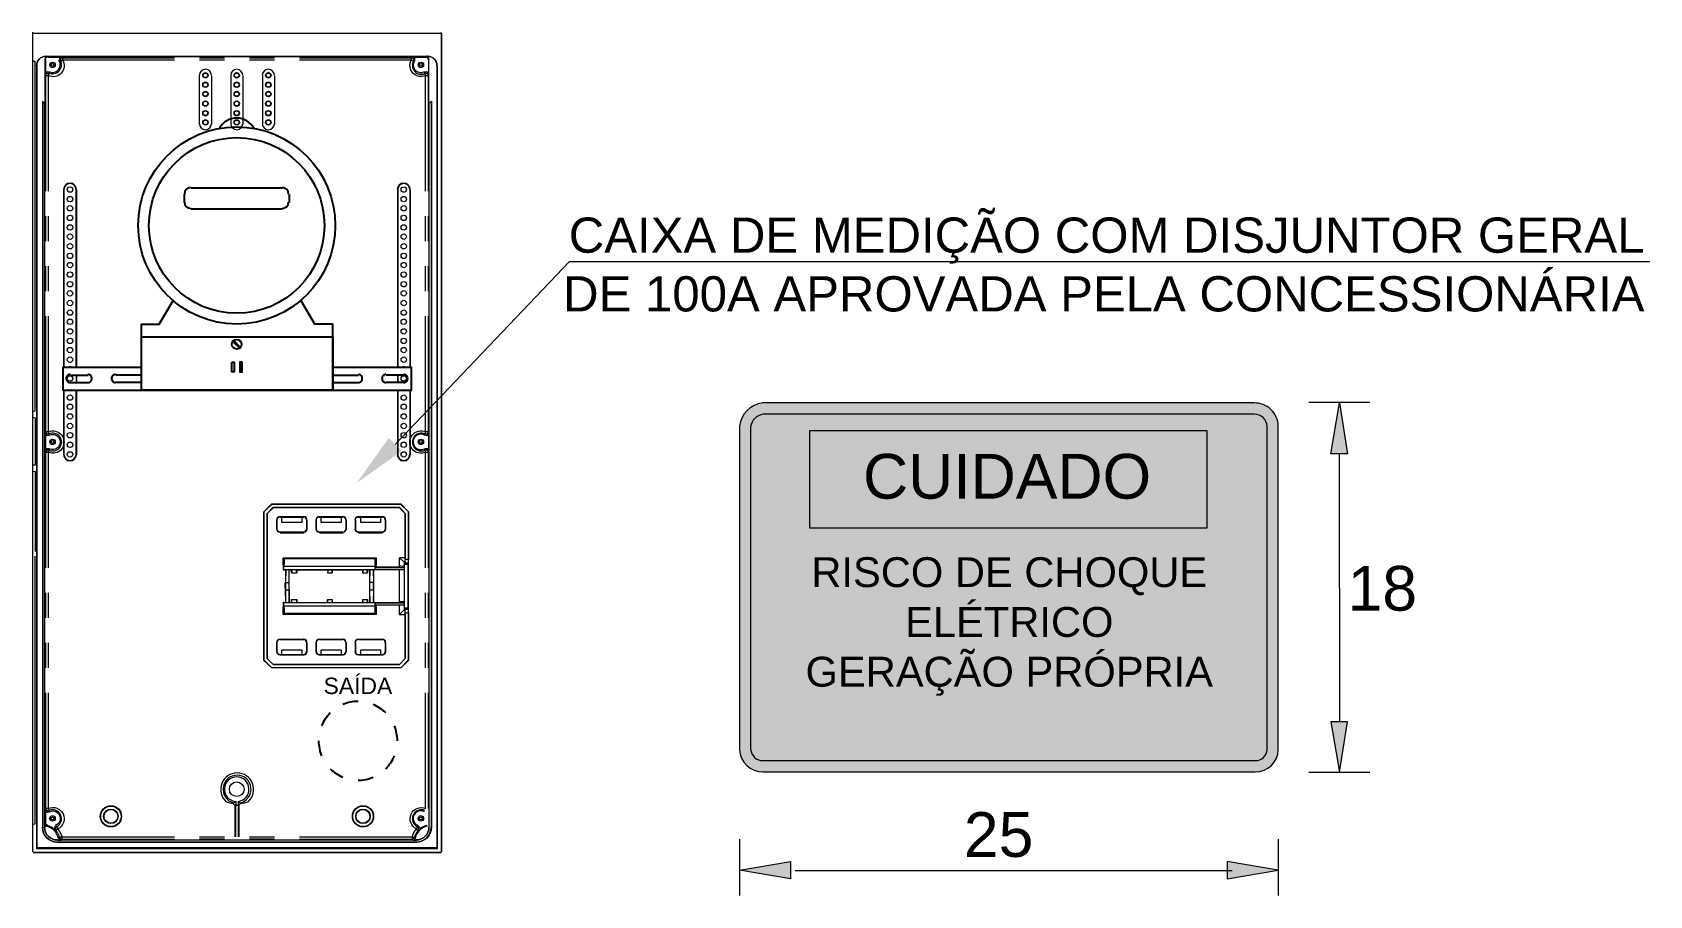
# Model space of a CAD drawing. Header units: millimetres. Extents: x 3949 to 5857, y -2081 to -943.
# Drawn here: x 5027.8 to 5177.7, y -2081.1 to -2001.2 of the extents above; entities that cross this region are included whole.
import ezdxf

# ---------------------------------------------------------------- set-up
doc = ezdxf.new("R2010")
doc.units = ezdxf.units.MM
doc.layers.add('PADRÃO DE ENTRADA', color=7, linetype='Continuous', lineweight=0)
doc.styles.add('ARIAL', font='arial.ttf')
doc.styles.add('PDF Arial', font='arial.ttf')
doc.styles.add('PDF TimesNewRomanPSMT', font='arial.ttf')

msp = doc.modelspace()

# ---------------------------------------------------------------- texts
at = {"layer": 'PADRÃO DE ENTRADA', "color": 7, "lineweight": 0, "insert": (5177.26, -2027.07), "char_height": 3.2603, "attachment_point": 9, "style": 'PDF Arial'}
msp.add_mtext('CAIXA DE MEDIÇÃO COM DISJUNTOR GERAL\\P DE 100A APROVADA PELA CONCESSIONÁRIA', dxfattribs=at)
at = {"layer": 'PADRÃO DE ENTRADA', "lineweight": 0, "attachment_point": 1}
for s, width, heights, insert, char_height, style in [('\\pxqc;{\\C2;\\c2092017;CUIDADO}', 36.6536, [1.57], (5099.86, -2040.21), 4.1466, 'PDF Arial'), ('\\pxqc;{\\H0.66667x;\\C256;\\c0;RISCO DE CHOQUE\\PELÉTRICO\\PGERAÇÃO PRÓPRIA\\H1.5x; }', 47.4759, [18.6], (5094.65, -2049.78), 4.1466, 'PDF Arial'), ('\\pxql;18', 67.37, [0], (5149.74, -2050.58), 4.147, 'ARIAL'), ('\\pxql;25', 67.37, [0], (5114.18, -2073.38), 4.147, 'ARIAL')]:
    msp.add_mtext_dynamic_manual_height_columns(s, width=width, gutter_width=198.67, heights=heights, dxfattribs=dict(at, insert=insert, char_height=char_height, style=style))
at = {"layer": 'PADRÃO DE ENTRADA', "insert": (5054.84, -2061.7), "char_height": 1.519, "attachment_point": 4, "style": 'PDF TimesNewRomanPSMT'}
msp.add_mtext('SAÍDA', dxfattribs=at)

# ---------------------------------------------------------------- hatches: boundary and pattern name
at = {"layer": 'PADRÃO DE ENTRADA', "lineweight": 0}
h = msp.add_hatch(color=256, dxfattribs=at)
h.dxf.hatch_style = 1
edge = h.paths.add_edge_path()
edge.add_arc((5141.13, -2037.69), 2.19, 1.5279, 91.5282)
edge.add_line((5141.07, -2035.5), (5095.52, -2035.5))
edge.add_arc((5095.79, -2037.9), 2.42, 96.3973, 173.6024)
edge.add_line((5093.39, -2037.63), (5093.39, -2067.58))
edge.add_arc((5095.55, -2067.49), 2.16, 182.4237, 270.2616)
edge.add_line((5095.56, -2069.65), (5141.19, -2069.65))
edge.add_arc((5141.2, -2067.53), 2.12, 269.6245, 358.8061)
edge.add_line((5143.32, -2067.58), (5143.32, -2037.63))
at = {"layer": 'PADRÃO DE ENTRADA', "lineweight": 0, "true_color": 0xf1eb1f}
h = msp.add_hatch(color=2, dxfattribs=at)
h.dxf.hatch_style = 1
edge = h.paths.add_edge_path()
edge.add_arc((5141.13, -2037.69), 1.15, 2.1054, 92.1058)
edge.add_line((5141.09, -2036.54), (5095.58, -2036.54))
edge.add_arc((5095.79, -2037.9), 1.38, 98.4711, 171.5285)
edge.add_line((5094.42, -2037.7), (5094.42, -2067.55))
edge.add_arc((5095.55, -2067.49), 1.13, 183.3575, 270.3624)
edge.add_line((5095.56, -2068.61), (5141.19, -2068.61))
edge.add_arc((5141.2, -2067.53), 1.08, 269.4744, 358.3289)
edge.add_line((5142.28, -2067.57), (5142.28, -2037.65))
at = {"layer": 'PADRÃO DE ENTRADA', "lineweight": 0, "true_color": 0x000000}
h = msp.add_hatch(color=18, dxfattribs=at)
h.dxf.hatch_style = 1
h.paths.add_polyline_path([(5136.72, -2038.09), (5099.86, -2038.09), (5099.86, -2047.07), (5136.72, -2047.07)])

# ---------------------------------------------------------------- linework, layer by layer
at = {"layer": 'PADRÃO DE ENTRADA', "lineweight": 0}
for p, q in [((5061.48, -2039.34), (5077.63, -2022.4)), ((5077.63, -2022.4), (5177.74, -2022.4))]:
    msp.add_line(p, q, dxfattribs=at)
at = {"layer": 'PADRÃO DE ENTRADA', "lineweight": 15}
for p, q in [((5055.25, -2050.91), (5055.21, -2051.22)), ((5055.21, -2051.22), (5055.64, -2051.22)), ((5055.64, -2051.22), (5055.6, -2050.91)), ((5055.64, -2050.95), (5055.64, -2051.22)), ((5055.25, -2054), (5055.21, -2053.69)), ((5055.21, -2053.69), (5055.64, -2053.69)), ((5055.21, -2053.96), (5055.21, -2053.69)), ((5055.64, -2053.69), (5055.6, -2054)), ((5055.64, -2053.69), (5055.64, -2053.96))]:
    msp.add_line(p, q, dxfattribs=at)
for points in [[(5027.85, -2001.18, 0.414215), (5027.91, -2001.24, 0.414215), (5027.85, -2001.3)], [(5064.42, -2003.46), (5029.24, -2003.46, 0.414213), (5029.05, -2003.69)], [(5029.4, -2039.75), (5029.28, -2039.75), (5029.17, -2039.75), (5029.09, -2039.83), (5029.09, -2039.95), (5029.09, -2038.28), (5029.09, -2038.4), (5029.17, -2038.48), (5029.28, -2038.52), (5029.4, -2038.48, -1.671857), (5029.38, -2039.73)], [(5051.27, -2052.09, 0.011486), (5051.26, -2052.42, 0.011486), (5051.27, -2052.75)], [(5051.64, -2052.75, 0.011486), (5051.65, -2052.42, 0.011486), (5051.64, -2052.09)], [(5059.1, -2052.09, 0.011486), (5059.09, -2052.42, 0.011486), (5059.1, -2052.75)], [(5059.47, -2052.75, 0.011486), (5059.47, -2052.42, 0.011486), (5059.47, -2052.09)], [(5029.24, -2074.62), (5029.13, -2074.54), (5029.09, -2074.43), (5029.09, -2073.15), (5029.09, -2073.27), (5029.17, -2073.35), (5029.28, -2073.38), (5029.4, -2073.35, -1.055241), (5029.99, -2074.63)], [(5064.84, -2074.78, -0.414101), (5063.45, -2076.16), (5030.17, -2076.16)]]:
    msp.add_lwpolyline(points, format="xyb", dxfattribs=at)
for points in [[(5027.85, -2001.33), (5027.85, -2077.05)], [(5027.93, -2001.25), (5065.73, -2001.25)], [(5065.77, -2077.05), (5065.77, -2001.33), (5065.77, -2077.05)], [(5065.77, -2001.33), (5065.77, -2077.05)], [(5027.85, -2036.28), (5028.12, -2036.24), (5028.12, -2003.88), (5027.85, -2003.88)], [(5029.01, -2003.65), (5029.01, -2007.78)], [(5029.4, -2004.88), (5029.28, -2004.85), (5029.17, -2004.88), (5029.09, -2004.96), (5029.09, -2005.08), (5029.09, -2003.73)], [(5064.54, -2003.42), (5029.13, -2003.42)], [(5029.28, -2003.49), (5030.56, -2003.49), (5030.44, -2003.53), (5030.36, -2003.61), (5030.32, -2003.73), (5030.36, -2003.84)], [(5063.3, -2003.84), (5063.3, -2003.73), (5063.3, -2003.61), (5063.22, -2003.53), (5063.11, -2003.49), (5064.34, -2003.49)], [(5064.57, -2003.73), (5064.57, -2005.08), (5064.54, -2004.96), (5064.46, -2004.88), (5064.34, -2004.85), (5064.23, -2004.88)], [(5064.61, -2007.78), (5064.61, -2003.65)], [(5028.24, -2004.31), (5028.24, -2076.74)], [(5028.24, -2004.31), (5028.24, -2004.31)], [(5028.28, -2004.03), (5028.28, -2076.7)], [(5043.34, -2009.67), (5043.34, -2005.19)], [(5044.46, -2005.19), (5044.46, -2009.67)], [(5046.27, -2009.67), (5046.27, -2005.19)], [(5047.35, -2005.19), (5047.35, -2009.67)], [(5049.21, -2009.67), (5049.21, -2005.19)], [(5050.29, -2005.19), (5050.29, -2009.67)], [(5065.35, -2004.03), (5065.35, -2076.7), (5065.39, -2076.74), (5065.39, -2004.31)], [(5028.82, -2007.59), (5028.78, -2007.55), (5028.78, -2074.81)], [(5029.17, -2074.7), (5029.05, -2074.62), (5029.01, -2074.47), (5029.01, -2074.81), (5029.01, -2007.78), (5028.82, -2007.59), (5028.82, -2074.81)], [(5029.01, -2007.78), (5029.01, -2007.78)], [(5064.84, -2007.59), (5064.84, -2007.55), (5064.84, -2074.81), (5064.84, -2007.59), (5064.61, -2007.78), (5064.61, -2074.81)], [(5030.79, -2032.22), (5030.79, -2015.77), (5030.75, -2015.77), (5030.75, -2032.22)], [(5031.91, -2032.22), (5031.91, -2015.77), (5031.95, -2015.77), (5031.95, -2032.22)], [(5061.72, -2015.77), (5061.72, -2015.77)], [(5062.88, -2015.77), (5062.88, -2015.77)], [(5031.91, -2032.92), (5031.91, -2033.61)], [(5031.95, -2032.92), (5031.95, -2033.61)], [(5030.75, -2034.31), (5030.75, -2040.29), (5030.79, -2040.29), (5030.79, -2034.31)], [(5031.95, -2034.31), (5031.95, -2040.29), (5031.91, -2040.29), (5031.91, -2034.31)], [(5027.85, -2036.82), (5028.12, -2036.86), (5028.12, -2041.26), (5027.85, -2041.26)], [(5064.23, -2038.48), (5064.34, -2038.52), (5064.46, -2038.48), (5064.54, -2038.4), (5064.57, -2038.28), (5064.57, -2039.95), (5064.54, -2039.83), (5064.46, -2039.75), (5064.34, -2039.75), (5064.23, -2039.75)], [(5027.85, -2041.8), (5028.12, -2041.84), (5028.12, -2049.25)], [(5050.16, -2045.2), (5049.62, -2045.74), (5050.16, -2045.16)], [(5049.62, -2059.17), (5049.62, -2045.74), (5049.62, -2059.17)], [(5050.04, -2044.85), (5061.99, -2044.85), (5061.99, -2044.89), (5050.04, -2044.89)], [(5061.87, -2045.2), (5050.16, -2045.2), (5050.16, -2045.16), (5061.87, -2045.16)], [(5062.68, -2054.62), (5062.72, -2054.62), (5062.41, -2054.62), (5062.41, -2054.66), (5062.3, -2054.66), (5061.87, -2055.08), (5062.41, -2055.08), (5062.41, -2059.17), (5062.41, -2054.93), (5062.72, -2054.93), (5062.72, -2059.29), (5062.72, -2059.33), (5062.72, -2045.58), (5062.72, -2049.98), (5062.41, -2049.98), (5062.41, -2045.74), (5062.41, -2049.83), (5061.87, -2049.83)], [(5061.99, -2044.89), (5062.72, -2045.58), (5061.99, -2044.85)], [(5050.52, -2047.2), (5050.52, -2046.35), (5050.52, -2047.2)], [(5052.84, -2046.08), (5052.84, -2046.55), (5050.98, -2046.55), (5050.98, -2046.08)], [(5053.3, -2047.2), (5053.3, -2046.35), (5053.3, -2047.2)], [(5054.15, -2047.2), (5054.15, -2046.35), (5054.15, -2047.2)], [(5056.47, -2046.08), (5056.47, -2046.55), (5054.61, -2046.55), (5054.61, -2046.08)], [(5056.93, -2047.2), (5056.93, -2046.35), (5056.93, -2047.2)], [(5060.13, -2046.08), (5060.13, -2046.55), (5058.28, -2046.55), (5058.28, -2046.08)], [(5027.85, -2074.5), (5028.12, -2074.47), (5028.12, -2049.68)], [(5051.11, -2050.53), (5051.11, -2049.83), (5059.71, -2049.83), (5059.71, -2050.53)], [(5059.63, -2050.41), (5059.63, -2049.91), (5051.19, -2049.91), (5051.19, -2050.41)], [(5059.71, -2050.68), (5061.87, -2050.68), (5061.87, -2049.83), (5062.3, -2050.25), (5062.41, -2050.25), (5062.41, -2050.29), (5062.72, -2050.29), (5062.68, -2050.29)], [(5062.33, -2050.29), (5062.68, -2050.29), (5062.68, -2050.45), (5062.33, -2050.45), (5062.33, -2050.29), (5062.3, -2050.25), (5062.3, -2050.68), (5062.3, -2050.72), (5062.3, -2050.91), (5062.3, -2050.95), (5062.3, -2053.96), (5062.3, -2054), (5062.3, -2054.23), (5062.3, -2054.66), (5062.33, -2054.62), (5062.33, -2054.46), (5062.33, -2050.45)], [(5062.33, -2054.46), (5062.68, -2054.46), (5062.68, -2050.45)], [(5051.15, -2050.49), (5051.11, -2050.53), (5051.11, -2050.95), (5051.15, -2050.91), (5051.34, -2050.91), (5051.65, -2050.91), (5051.92, -2050.91), (5052.31, -2050.91), (5058.51, -2050.91), (5058.86, -2050.91), (5059.17, -2050.91), (5059.44, -2050.91), (5059.63, -2050.91), (5059.63, -2050.72), (5059.71, -2050.68), (5059.71, -2050.53), (5059.63, -2050.49)], [(5051.11, -2050.95), (5051.3, -2050.95), (5051.34, -2050.91), (5051.3, -2052.11), (5051.65, -2052.11), (5051.65, -2050.91), (5051.65, -2050.95), (5051.88, -2050.95), (5051.92, -2050.91), (5051.88, -2051.22), (5052.35, -2051.22), (5052.31, -2050.91), (5052.35, -2050.95), (5058.47, -2050.95), (5058.51, -2050.91), (5058.47, -2051.22), (5058.9, -2051.22)], [(5051.3, -2050.95), (5051.3, -2053.96), (5051.34, -2054), (5051.3, -2052.8), (5051.65, -2052.8), (5051.65, -2054), (5051.65, -2053.96), (5051.88, -2053.96), (5051.92, -2054), (5051.88, -2053.69), (5052.35, -2053.69), (5052.31, -2054), (5052.35, -2053.96), (5058.47, -2053.96), (5058.51, -2054), (5058.47, -2053.69), (5058.9, -2053.69), (5058.86, -2054), (5058.9, -2053.96), (5059.13, -2053.96), (5059.17, -2054), (5059.13, -2052.8), (5059.48, -2052.8), (5059.44, -2054), (5059.48, -2053.96), (5061.87, -2053.96), (5061.87, -2050.95), (5059.48, -2050.95), (5059.44, -2050.91), (5059.48, -2052.11), (5059.13, -2052.11), (5059.17, -2050.91), (5059.13, -2050.95), (5058.9, -2050.95)], [(5051.65, -2053.96), (5051.65, -2050.95)], [(5051.88, -2051.22), (5051.88, -2050.95)], [(5052.35, -2050.95), (5052.35, -2051.22)], [(5058.47, -2051.22), (5058.47, -2050.95)], [(5059.13, -2053.96), (5059.13, -2050.95)], [(5059.48, -2050.95), (5059.48, -2053.96)], [(5059.63, -2050.72), (5062.3, -2050.72)], [(5059.63, -2050.91), (5062.3, -2050.91)], [(5062.3, -2054.23), (5059.63, -2054.23), (5059.63, -2054), (5059.44, -2054), (5059.17, -2054), (5058.86, -2054), (5058.51, -2054), (5052.31, -2054), (5051.92, -2054), (5051.65, -2054), (5051.34, -2054), (5051.15, -2054), (5051.11, -2053.96), (5051.11, -2054.39), (5051.15, -2054.42)], [(5051.11, -2053.96), (5051.3, -2053.96)], [(5059.71, -2054.39), (5059.71, -2055.08), (5051.11, -2055.08), (5051.11, -2054.39)], [(5051.19, -2054.5), (5051.19, -2055), (5051.19, -2054.27), (5059.63, -2054.27), (5059.63, -2055), (5059.63, -2054.5)], [(5051.88, -2053.96), (5051.88, -2053.69)], [(5052.35, -2053.69), (5052.35, -2053.96)], [(5058.47, -2053.96), (5058.47, -2053.69)], [(5058.9, -2053.69), (5058.9, -2053.96)], [(5059.63, -2054), (5062.3, -2054)], [(5059.63, -2054.42), (5059.71, -2054.39), (5059.71, -2054.23)], [(5061.87, -2055.08), (5061.87, -2054.23)], [(5062.68, -2054.46), (5062.68, -2054.62), (5062.33, -2054.62)], [(5059.63, -2055), (5051.19, -2055), (5059.63, -2055)], [(5050.52, -2057.71), (5050.52, -2057.71)], [(5050.52, -2058.56), (5050.52, -2057.71), (5050.52, -2058.56)], [(5050.83, -2057.4), (5050.83, -2057.4)], [(5053.3, -2057.71), (5053.3, -2057.71)], [(5054.15, -2057.71), (5054.15, -2057.71)], [(5054.15, -2058.56), (5054.15, -2057.71), (5054.15, -2058.56)], [(5054.46, -2057.4), (5054.46, -2057.4)], [(5056.93, -2057.71), (5056.93, -2057.71)], [(5060.29, -2057.4), (5058.09, -2057.4), (5060.29, -2057.4)], [(5049.31, -2059.29), (5050.04, -2060.02), (5049.31, -2059.33)], [(5050.16, -2059.71), (5049.62, -2059.17), (5050.16, -2059.71)], [(5062.72, -2059.33), (5061.99, -2060.02), (5050.04, -2060.02)], [(5050.98, -2058.83), (5050.98, -2058.36), (5052.84, -2058.36), (5052.84, -2058.83)], [(5053.3, -2058.56), (5053.3, -2058.56)], [(5054.61, -2058.83), (5054.61, -2058.36), (5056.47, -2058.36), (5056.47, -2058.83)], [(5056.93, -2058.56), (5056.93, -2058.56)], [(5058.09, -2058.83), (5058.09, -2058.83)], [(5058.28, -2058.83), (5058.28, -2058.36), (5060.13, -2058.36), (5060.13, -2058.83)], [(5060.29, -2058.83), (5060.29, -2058.83)], [(5062.41, -2059.17), (5061.87, -2059.71), (5062.41, -2059.17)], [(5061.99, -2060.02), (5062.72, -2059.29)], [(5050.16, -2059.71), (5061.87, -2059.71), (5050.16, -2059.71)], [(5045.81, -2072.42), (5046.16, -2072.53), (5046.5, -2072.57), (5046.5, -2072.53), (5046.7, -2072.38), (5046.7, -2072.73)], [(5046.5, -2072.61), (5046.66, -2072.73), (5046.97, -2072.73), (5047.12, -2072.61)], [(5046.66, -2072.73), (5046.7, -2072.73), (5046.97, -2072.73), (5046.97, -2072.38), (5047.12, -2072.53), (5047.12, -2072.57), (5047.51, -2072.53), (5047.86, -2072.42)], [(5030.02, -2074.66), (5029.94, -2074.74), (5029.9, -2074.81), (5029.9, -2074.93), (5029.94, -2075.04)], [(5063.34, -2075.82), (5063.26, -2075.93), (5063.15, -2075.97), (5063.45, -2075.97), (5030.17, -2075.97), (5030.52, -2075.97), (5030.36, -2075.93), (5030.29, -2075.82)], [(5063.61, -2074.66), (5063.69, -2074.74), (5063.76, -2074.81), (5063.76, -2074.93), (5063.69, -2075.04)], [(5027.93, -2077.13), (5065.73, -2077.13)], [(5065.35, -2076.7), (5028.28, -2076.7), (5028.24, -2076.74), (5065.39, -2076.74)], [(5063.49, -2076.2), (5030.17, -2076.2)]]:
    msp.add_lwpolyline(points, dxfattribs=at)
for points in [[(5029.1, -2003.4, 0.414213), (5028.24, -2004.27, -0.414213)], [(5031.15, -2034.28, 0.467696), (5031.54, -2034.28, -0.416518)], [(5062.08, -2034.28, 0.467696), (5062.47, -2034.28, -0.416518)], [(5050.81, -2046.03, 0.414101), (5050.52, -2046.32, -0.414101)], [(5050.52, -2047.17, 0.414101), (5050.81, -2047.46, -0.414101)], [(5054.44, -2046.03, 0.414101), (5054.15, -2046.32, -0.414101)], [(5054.15, -2047.17, 0.414101), (5054.44, -2047.46, -0.414101)], [(5058.07, -2046.03, 0.414101), (5057.78, -2046.32, -0.414101)], [(5057.78, -2047.17, 0.414101), (5058.07, -2047.46, -0.414101)], [(5060.56, -2046.32, 0.414101), (5060.27, -2046.03, -0.414101)], [(5060.27, -2047.46, 0.414101), (5060.56, -2047.17, -0.414101)], [(5050.81, -2057.38, 0.414101), (5050.52, -2057.67, -0.414101)], [(5054.44, -2057.38, 0.414101), (5054.15, -2057.67, -0.414101)], [(5058.07, -2057.38, 0.414101), (5057.78, -2057.67, -0.414101)], [(5060.56, -2057.67, 0.414101), (5060.27, -2057.38, -0.414101)], [(5050.52, -2058.52, 0.414101), (5050.81, -2058.81, -0.414101)], [(5054.15, -2058.52, 0.414101), (5054.44, -2058.81, -0.414101)], [(5057.78, -2058.52, 0.414101), (5058.07, -2058.81, -0.414101)], [(5060.27, -2058.81, 0.414101), (5060.56, -2058.52, -0.414101)], [(5028.78, -2074.78, 0.414101), (5030.15, -2076.15, -0.414101)], [(5028.97, -2074.78, 0.41421), (5030.15, -2075.96, -0.41421)], [(5063.43, -2075.96, 0.41421), (5064.61, -2074.78, -0.41421)]]:
    msp.add_lwpolyline(points, format="xyb", close=True, dxfattribs=at)
at = {"layer": 'PADRÃO DE ENTRADA', "lineweight": 0}
for points in [[(5029.09, -2003.73), (5029.01, -2003.65)], [(5029.24, -2003.46), (5029.28, -2003.49)], [(5041.02, -2003.76), (5030.67, -2003.76), (5030.67, -2003.53), (5030.63, -2003.53), (5030.6, -2003.53), (5030.56, -2003.57), (5030.52, -2003.57), (5030.48, -2003.61), (5030.48, -2003.65), (5030.44, -2003.69), (5030.44, -2003.73), (5030.44, -2003.76), (5030.44, -2003.8), (5030.48, -2003.84), (5030.36, -2003.84)], [(5030.56, -2003.49), (5030.67, -2003.53), (5041.02, -2003.53)], [(5043.34, -2003.53), (5045.65, -2003.53)], [(5045.65, -2003.76), (5043.34, -2003.76)], [(5047.97, -2003.53), (5050.29, -2003.53)], [(5050.29, -2003.76), (5047.97, -2003.76)], [(5052.6, -2003.53), (5062.95, -2003.53), (5063.11, -2003.49)], [(5064.34, -2003.49), (5064.42, -2003.46)], [(5064.61, -2003.65), (5064.57, -2003.73)], [(5029.4, -2004.88), (5029.4, -2005), (5029.36, -2005), (5029.32, -2004.96), (5029.28, -2004.96), (5029.24, -2005), (5029.2, -2005), (5029.17, -2005.04), (5029.13, -2005.08), (5029.13, -2005.12), (5029.09, -2005.15), (5029.09, -2005.19), (5029.32, -2005.19), (5029.32, -2015.89)], [(5029.09, -2015.89), (5029.09, -2005.19), (5029.09, -2005.08)], [(5064.3, -2015.89), (5064.3, -2005.19), (5064.54, -2005.19), (5064.54, -2005.15), (5064.54, -2005.12), (5064.5, -2005.08), (5064.5, -2005.04), (5064.46, -2005.04), (5064.42, -2005), (5064.38, -2005), (5064.34, -2004.96), (5064.3, -2004.96), (5064.27, -2005), (5064.23, -2005), (5064.23, -2004.88)], [(5064.57, -2005.08), (5064.54, -2005.19), (5064.54, -2015.89)], [(5029.09, -2020.52), (5029.09, -2018.21)], [(5029.32, -2018.21), (5029.32, -2020.52)], [(5064.3, -2020.52), (5064.3, -2018.21)], [(5064.54, -2018.21), (5064.54, -2020.52)], [(5029.09, -2025.16), (5029.09, -2022.84)], [(5029.32, -2022.84), (5029.32, -2025.16)], [(5064.3, -2025.16), (5064.3, -2022.84)], [(5064.54, -2022.84), (5064.54, -2025.16)], [(5029.09, -2038.28), (5029.09, -2038.17), (5029.09, -2027.47)], [(5029.32, -2027.47), (5029.32, -2038.17), (5029.09, -2038.17), (5029.09, -2038.21), (5029.13, -2038.25), (5029.13, -2038.28), (5029.17, -2038.32), (5029.2, -2038.36), (5029.24, -2038.36), (5029.28, -2038.36), (5029.32, -2038.36), (5029.36, -2038.36), (5029.4, -2038.36), (5029.4, -2038.48)], [(5064.23, -2038.48), (5064.23, -2038.36), (5064.27, -2038.36), (5064.3, -2038.36), (5064.34, -2038.36), (5064.38, -2038.36), (5064.42, -2038.36), (5064.46, -2038.32), (5064.5, -2038.32), (5064.5, -2038.28), (5064.54, -2038.25), (5064.54, -2038.21), (5064.54, -2038.17), (5064.3, -2038.17), (5064.3, -2027.47)], [(5064.54, -2027.47), (5064.54, -2038.17), (5064.57, -2038.28)], [(5029.4, -2039.75), (5029.4, -2039.87), (5029.36, -2039.87), (5029.32, -2039.87), (5029.28, -2039.87), (5029.24, -2039.87), (5029.2, -2039.87), (5029.17, -2039.91), (5029.17, -2039.95), (5029.13, -2039.95), (5029.13, -2039.98), (5029.09, -2040.02), (5029.09, -2040.06), (5029.32, -2040.06), (5029.32, -2050.76)], [(5029.09, -2050.76), (5029.09, -2040.06), (5029.09, -2039.95)], [(5064.57, -2039.95), (5064.54, -2040.06), (5064.54, -2050.76)], [(5029.09, -2055.39), (5029.09, -2053.07)], [(5029.32, -2053.07), (5029.32, -2055.39)], [(5064.3, -2055.39), (5064.3, -2053.07)], [(5064.54, -2053.07), (5064.54, -2055.39)], [(5029.09, -2060.02), (5029.09, -2057.71)], [(5029.32, -2057.71), (5029.32, -2060.02)], [(5064.3, -2060.02), (5064.3, -2057.71)], [(5064.54, -2057.71), (5064.54, -2060.02)], [(5029.09, -2073.15), (5029.09, -2073.04), (5029.09, -2062.34)], [(5029.32, -2062.34), (5029.32, -2073.04), (5029.09, -2073.04), (5029.09, -2073.08), (5029.13, -2073.11), (5029.13, -2073.15), (5029.17, -2073.19), (5029.17, -2073.23), (5029.2, -2073.23), (5029.24, -2073.23), (5029.28, -2073.27), (5029.32, -2073.27), (5029.36, -2073.27), (5029.4, -2073.23), (5029.4, -2073.35)], [(5064.54, -2062.34), (5064.54, -2073.04)], [(5029.01, -2074.47), (5029.09, -2074.43)], [(5028.78, -2074.81), (5028.82, -2074.81)], [(5029.01, -2074.81), (5029.01, -2074.81)], [(5029.24, -2074.62), (5029.24, -2074.66), (5029.17, -2074.7)], [(5030.29, -2075.82), (5030.36, -2075.7), (5030.4, -2075.74), (5030.4, -2075.78), (5030.44, -2075.82), (5030.48, -2075.86), (5030.52, -2075.86), (5030.56, -2075.89), (5030.6, -2075.89), (5030.6, -2075.66), (5030.56, -2075.66), (5030.52, -2075.7), (5030.48, -2075.7), (5030.44, -2075.7), (5030.4, -2075.7), (5030.36, -2075.7), (5030.29, -2075.51), (5030.17, -2075.28), (5030.02, -2075.08), (5029.94, -2075.04)], [(5030.52, -2075.97), (5030.6, -2075.89), (5041.02, -2075.89)], [(5043.34, -2075.66), (5045.65, -2075.66)], [(5045.65, -2075.89), (5043.34, -2075.89)], [(5047.97, -2075.66), (5050.29, -2075.66)], [(5050.29, -2075.89), (5047.97, -2075.89)], [(5052.6, -2075.66), (5063.07, -2075.66), (5063.11, -2075.66), (5063.15, -2075.7), (5063.18, -2075.7), (5063.22, -2075.7), (5063.26, -2075.7), (5063.26, -2075.74), (5063.22, -2075.78), (5063.22, -2075.82), (5063.18, -2075.86), (5063.15, -2075.86), (5063.11, -2075.89), (5063.07, -2075.89), (5063.07, -2075.66), (5063.15, -2075.39), (5063.26, -2075.16), (5063.45, -2074.93), (5063.45, -2074.97), (5063.49, -2075.01), (5063.53, -2075.01), (5063.57, -2075.04), (5063.61, -2075.08), (5063.65, -2075.04), (5063.65, -2075.01), (5063.65, -2074.97), (5063.65, -2074.93), (5063.65, -2074.89), (5063.65, -2074.85), (5063.61, -2074.81), (5063.61, -2074.77), (5063.57, -2074.77), (5063.53, -2074.74), (5063.61, -2074.66)], [(5052.6, -2075.89), (5063.07, -2075.89), (5063.15, -2075.97)], [(5063.69, -2075.04), (5063.61, -2075.08), (5063.45, -2075.28), (5063.34, -2075.51), (5063.26, -2075.7), (5063.34, -2075.82)], [(5030.17, -2075.97), (5030.17, -2075.97)], [(5030.17, -2076.16), (5030.17, -2076.2)], [(5063.45, -2075.97), (5063.45, -2075.97)], [(5063.49, -2076.2), (5063.45, -2076.16)]]:
    msp.add_lwpolyline(points, dxfattribs=at)
for points in [[(5030.48, -2003.84), (5030.52, -2003.84), (5030.52, -2003.8), (5030.56, -2003.8), (5030.6, -2003.8), (5030.63, -2003.76), (5030.67, -2003.76, -0.724436), (5029.32, -2005.19), (5029.32, -2005.15), (5029.36, -2005.12), (5029.36, -2005.08), (5029.4, -2005.04), (5029.4, -2005)], [(5063.3, -2003.84), (5063.15, -2003.84), (5063.18, -2003.8), (5063.18, -2003.76), (5063.18, -2003.73), (5063.18, -2003.69), (5063.18, -2003.65), (5063.15, -2003.61), (5063.11, -2003.57), (5063.07, -2003.57), (5063.03, -2003.53), (5062.99, -2003.53), (5062.95, -2003.53), (5062.95, -2003.76), (5062.99, -2003.76), (5063.03, -2003.8), (5063.07, -2003.8), (5063.11, -2003.8), (5063.15, -2003.84, 0.69971), (5064.23, -2005), (5064.23, -2005.04), (5064.27, -2005.04), (5064.27, -2005.08), (5064.27, -2005.12), (5064.3, -2005.15), (5064.3, -2005.19, -0.700957), (5062.95, -2003.76), (5052.6, -2003.76)], [(5064.3, -2050.76), (5064.3, -2040.06, -1.555767), (5064.3, -2038.17), (5064.3, -2038.21), (5064.27, -2038.25), (5064.27, -2038.28), (5064.23, -2038.32), (5064.23, -2038.36, 1.541167), (5064.23, -2039.87), (5064.23, -2039.91), (5064.27, -2039.95), (5064.27, -2039.98), (5064.3, -2040.02), (5064.3, -2040.06), (5064.54, -2040.06), (5064.54, -2040.02), (5064.54, -2039.98), (5064.5, -2039.95), (5064.46, -2039.91), (5064.42, -2039.87), (5064.38, -2039.87), (5064.34, -2039.87), (5064.3, -2039.87), (5064.27, -2039.87), (5064.23, -2039.87), (5064.23, -2039.75)], [(5064.23, -2073.23, 0.96917), (5063.53, -2074.74), (5063.53, -2074.77), (5063.49, -2074.81), (5063.49, -2074.85), (5063.45, -2074.89), (5063.45, -2074.93, -0.975434), (5064.3, -2073.04), (5064.3, -2062.34)], [(5030.02, -2074.66), (5030.09, -2074.74), (5030.05, -2074.77), (5030.02, -2074.81), (5029.98, -2074.85), (5029.98, -2074.89), (5029.98, -2074.93), (5029.98, -2074.97), (5029.98, -2075.01), (5030.02, -2075.04), (5030.02, -2075.08), (5030.05, -2075.08), (5030.05, -2075.04), (5030.09, -2075.04), (5030.09, -2075.01), (5030.13, -2075.01), (5030.17, -2074.97), (5030.21, -2074.93), (5030.17, -2074.89), (5030.17, -2074.85), (5030.13, -2074.81), (5030.13, -2074.77), (5030.09, -2074.77), (5030.09, -2074.74, 0.96917), (5029.4, -2073.23), (5029.4, -2073.19), (5029.36, -2073.15), (5029.36, -2073.11), (5029.32, -2073.08), (5029.32, -2073.04, -0.98486), (5030.21, -2074.93), (5030.36, -2075.16), (5030.48, -2075.39), (5030.6, -2075.66), (5041.02, -2075.66)]]:
    msp.add_lwpolyline(points, format="xyb", dxfattribs=at)
at = {"layer": 'PADRÃO DE ENTRADA', "lineweight": 25}
for points in [[(5042.57, -2015.58), (5051.02, -2015.58)], [(5041.95, -2016.93), (5041.95, -2016.2)], [(5051.64, -2016.2), (5051.64, -2016.93)], [(5051.02, -2017.55), (5042.57, -2017.55)], [(5037.97, -2034.31), (5037.97, -2028.21), (5039.59, -2028.21), (5040.87, -2026.08)], [(5055.69, -2034.31), (5055.69, -2028.21), (5054.03, -2028.21), (5052.76, -2026.04)], [(5046.46, -2029.83), (5047.12, -2030.45)], [(5046.54, -2029.75), (5047.16, -2030.41)], [(5037.97, -2032.22), (5030.67, -2032.22), (5030.67, -2034.31), (5062.99, -2034.31), (5062.99, -2032.22), (5055.69, -2032.22)], [(5031.37, -2032.92), (5033.03, -2032.92)], [(5031.37, -2033.61), (5033.03, -2033.61)], [(5037.97, -2032.92), (5035.58, -2032.92)], [(5037.97, -2033.61), (5035.58, -2033.61)], [(5055.69, -2032.92), (5058.09, -2032.92)], [(5055.69, -2033.61), (5058.09, -2033.61)], [(5062.3, -2032.92), (5060.64, -2032.92)], [(5062.3, -2033.61), (5060.64, -2033.61)], [(5046.66, -2072.73), (5046.66, -2075.66)], [(5046.97, -2072.73), (5046.97, -2075.66)]]:
    msp.add_lwpolyline(points, dxfattribs=at)
at = {"layer": 'PADRÃO DE ENTRADA', "lineweight": 15}
for points in [[(5061.72, -2015.77), (5061.72, -2032.22)], [(5062.88, -2032.22), (5062.88, -2015.77)], [(5061.72, -2032.92), (5061.72, -2033.61)], [(5061.72, -2040.29), (5061.72, -2034.31)], [(5062.88, -2040.29), (5062.88, -2034.31)], [(5049.31, -2059.29), (5049.31, -2059.33), (5049.31, -2045.58), (5050.04, -2044.85), (5050.04, -2044.89), (5049.31, -2045.58)], [(5061.87, -2045.2), (5061.87, -2045.16), (5062.41, -2045.74)], [(5053.03, -2046.05), (5050.83, -2046.05), (5050.83, -2046.08), (5050.91, -2046.08), (5050.98, -2046.08), (5052.84, -2046.08), (5052.95, -2046.08), (5052.99, -2046.08)], [(5056.66, -2046.05), (5054.46, -2046.05), (5054.46, -2046.08), (5054.54, -2046.08), (5054.61, -2046.08), (5056.47, -2046.08), (5056.58, -2046.08), (5056.62, -2046.08)], [(5057.78, -2046.35), (5057.78, -2047.2), (5057.82, -2047.2), (5057.82, -2046.35)], [(5060.29, -2046.05), (5058.09, -2046.05), (5058.09, -2046.08), (5058.16, -2046.08), (5058.28, -2046.08), (5060.13, -2046.08), (5060.21, -2046.08), (5060.29, -2046.08)], [(5060.6, -2047.2), (5060.6, -2046.35), (5060.56, -2046.35), (5060.56, -2047.2)], [(5050.83, -2047.47), (5050.83, -2047.51), (5053.03, -2047.51), (5052.99, -2047.47)], [(5054.46, -2047.47), (5054.46, -2047.51), (5056.66, -2047.51), (5056.62, -2047.47)], [(5058.09, -2047.47), (5058.09, -2047.51), (5060.29, -2047.51), (5060.29, -2047.47)], [(5051.19, -2049.91), (5059.63, -2049.91), (5059.63, -2050.64), (5051.19, -2050.64)], [(5058.9, -2051.22), (5058.86, -2050.91), (5058.9, -2050.95)], [(5053.03, -2057.4), (5050.83, -2057.4), (5052.99, -2057.4)], [(5053.3, -2058.56), (5053.3, -2057.71)], [(5056.66, -2057.4), (5054.46, -2057.4), (5056.62, -2057.4)], [(5056.93, -2058.56), (5056.93, -2057.71)], [(5057.82, -2058.56), (5057.82, -2057.71), (5057.78, -2057.71), (5057.78, -2058.56)], [(5060.6, -2057.71), (5060.56, -2057.71), (5060.56, -2058.56), (5060.6, -2058.56)], [(5050.83, -2058.83), (5053.03, -2058.83), (5052.99, -2058.83), (5052.95, -2058.83), (5052.84, -2058.83), (5050.98, -2058.83), (5050.91, -2058.83)], [(5054.46, -2058.83), (5056.66, -2058.83), (5056.62, -2058.83), (5056.58, -2058.83), (5056.47, -2058.83), (5054.61, -2058.83), (5054.54, -2058.83)], [(5058.09, -2058.83), (5060.29, -2058.83), (5060.21, -2058.83), (5060.13, -2058.83), (5058.28, -2058.83), (5058.16, -2058.83)], [(5027.93, -2077.13), (5065.73, -2077.13)], [(5027.93, -2077.13), (5065.73, -2077.13)]]:
    msp.add_lwpolyline(points, close=True, dxfattribs=at)
at = {"layer": 'PADRÃO DE ENTRADA', "lineweight": 25}
for points in [[(5037.97, -2029.37), (5055.69, -2029.37), (5055.69, -2034.31), (5037.97, -2034.31)], [(5046.35, -2031.72), (5046.54, -2031.72), (5046.54, -2032.61), (5046.35, -2032.61)], [(5047.31, -2031.72), (5047.08, -2031.72), (5047.08, -2032.61), (5047.31, -2032.61)]]:
    msp.add_lwpolyline(points, close=True, dxfattribs=at)
for points in [[(5031.34, -2032.86, 0.414214), (5030.98, -2033.23, 0.414214), (5031.34, -2033.6)], [(5033, -2033.6, 0.414214), (5033.37, -2033.23, 0.414214), (5033, -2032.86)], [(5035.55, -2032.86, 0.414214), (5035.19, -2033.23, 0.414214), (5035.55, -2033.6)], [(5058.07, -2033.6, 0.414214), (5058.43, -2033.23, 0.414214), (5058.07, -2032.86)], [(5060.61, -2032.86, 0.414214), (5060.25, -2033.23, 0.414214), (5060.61, -2033.6)], [(5062.27, -2033.6, 0.414214), (5062.64, -2033.23, 0.414214), (5062.27, -2032.86)]]:
    msp.add_lwpolyline(points, format="xyb", dxfattribs=at)
at = {"layer": 'PADRÃO DE ENTRADA', "color": 150, "lineweight": 0, "true_color": 0x007eff}
for points in [[(5146.15, -2035.43), (5151.8, -2035.43)], [(5148.96, -2040.22), (5148.99, -2065.02)], [(5146.16, -2069.68), (5151.81, -2069.68)], [(5093.39, -2075.87), (5093.39, -2081.11)], [(5143.32, -2075.87), (5143.32, -2081.11)], [(5139.04, -2078.82), (5098.56, -2078.82)]]:
    msp.add_lwpolyline(points, dxfattribs=at)
at = {"layer": 'PADRÃO DE ENTRADA', "lineweight": 0}
for points in [[(5143.32, -2037.63, 0.414215), (5141.07, -2035.5), (5095.52, -2035.5, 0.35022), (5093.39, -2037.63), (5093.39, -2067.58, 0.403204), (5095.56, -2069.65), (5141.19, -2069.65, 0.410037), (5143.32, -2067.58)], [(5142.28, -2037.65, 0.414216), (5141.09, -2036.54), (5095.58, -2036.54, 0.330028), (5094.42, -2037.7), (5094.42, -2067.55, 0.398984), (5095.56, -2068.61), (5141.19, -2068.61, 0.40837), (5142.28, -2067.57)], [(5029.32, -2040.06), (5029.32, -2040.02), (5029.36, -2039.98), (5029.36, -2039.95), (5029.4, -2039.95), (5029.4, -2039.91), (5029.4, -2039.87, 1.545983), (5029.4, -2038.36), (5029.4, -2038.32), (5029.4, -2038.28), (5029.36, -2038.28), (5029.36, -2038.25), (5029.32, -2038.21), (5029.32, -2038.17, -1.555767)]]:
    msp.add_lwpolyline(points, format="xyb", close=True, dxfattribs=at)
at = {"layer": 'PADRÃO DE ENTRADA', "color": 150, "lineweight": 0, "true_color": 0x007eff}
for points in [[(5149.73, -2040.22), (5148.18, -2040.22), (5148.99, -2035.5)], [(5149.73, -2065.02), (5148.18, -2065.02), (5148.99, -2069.68)], [(5098.11, -2077.94), (5098.11, -2079.56), (5093.39, -2078.75)], [(5138.59, -2077.94), (5138.59, -2079.56), (5143.32, -2078.75)]]:
    msp.add_lwpolyline(points, close=True, dxfattribs=at)
at = {"layer": 'PADRÃO DE ENTRADA', "lineweight": 0}
msp.add_lwpolyline([(5136.72, -2038.09), (5099.86, -2038.09), (5099.86, -2047.07), (5136.72, -2047.07)], close=True, dxfattribs=at)
at = {"layer": 'PADRÃO DE ENTRADA', "lineweight": 15}
for centre, radius in [((5029.72, -2004.19), 0.251), ((5063.86, -2004.19), 0.251), ((5029.72, -2004.19), 0.135), ((5043.89, -2005.16), 0.251), ((5043.89, -2005.16), 0.212), ((5046.79, -2005.16), 0.251), ((5046.79, -2005.16), 0.212), ((5049.72, -2005.16), 0.251), ((5049.72, -2005.16), 0.212), ((5063.86, -2004.19), 0.135), ((5043.89, -2006.04), 0.251), ((5043.89, -2006.89), 0.251), ((5043.89, -2006.04), 0.212), ((5043.89, -2006.89), 0.212), ((5046.79, -2006.04), 0.251), ((5046.79, -2006.89), 0.251), ((5046.79, -2006.04), 0.212), ((5046.79, -2006.89), 0.212), ((5049.72, -2006.04), 0.251), ((5049.72, -2006.89), 0.251), ((5049.72, -2006.04), 0.212), ((5049.72, -2006.89), 0.212), ((5043.89, -2007.78), 0.251), ((5043.89, -2008.67), 0.251), ((5043.89, -2007.78), 0.212), ((5043.89, -2008.67), 0.212), ((5046.79, -2007.78), 0.251), ((5046.79, -2008.67), 0.251), ((5046.79, -2007.78), 0.212), ((5046.79, -2008.67), 0.212), ((5049.72, -2007.78), 0.251), ((5049.72, -2008.67), 0.251), ((5049.72, -2007.78), 0.212), ((5049.72, -2008.67), 0.212), ((5043.89, -2009.52), 0.251), ((5043.89, -2009.52), 0.212), ((5046.79, -2009.52), 0.251), ((5046.79, -2009.52), 0.212), ((5049.72, -2009.52), 0.251), ((5049.72, -2009.52), 0.212), ((5031.34, -2015.74), 0.251), ((5031.34, -2015.74), 0.251), ((5062.27, -2015.74), 0.251), ((5062.27, -2015.74), 0.251), ((5031.34, -2016.62), 0.251), ((5031.34, -2016.62), 0.251), ((5031.34, -2017.47), 0.251), ((5031.34, -2017.47), 0.251), ((5062.27, -2016.62), 0.251), ((5062.27, -2016.62), 0.251), ((5062.27, -2017.47), 0.251), ((5062.27, -2017.47), 0.251), ((5031.34, -2018.36), 0.251), ((5031.34, -2018.36), 0.251), ((5062.27, -2018.36), 0.251), ((5062.27, -2018.36), 0.251), ((5031.34, -2019.25), 0.251), ((5031.34, -2019.25), 0.251), ((5031.34, -2020.1), 0.251), ((5031.34, -2020.1), 0.251), ((5062.27, -2019.25), 0.251), ((5062.27, -2019.25), 0.251), ((5062.27, -2020.1), 0.251), ((5062.27, -2020.1), 0.251), ((5031.34, -2020.99), 0.251), ((5031.34, -2020.99), 0.251), ((5031.34, -2021.88), 0.251), ((5031.34, -2021.88), 0.251), ((5062.27, -2020.99), 0.251), ((5062.27, -2020.99), 0.251), ((5062.27, -2021.88), 0.251), ((5062.27, -2021.88), 0.251), ((5031.34, -2022.73), 0.251), ((5031.34, -2022.73), 0.251), ((5031.34, -2023.61), 0.251), ((5031.34, -2023.61), 0.251), ((5062.27, -2022.73), 0.251), ((5062.27, -2022.73), 0.251), ((5062.27, -2023.61), 0.251), ((5062.27, -2023.61), 0.251), ((5031.34, -2024.5), 0.251), ((5031.34, -2024.5), 0.251), ((5062.27, -2024.5), 0.251), ((5062.27, -2024.5), 0.251), ((5031.34, -2025.35), 0.251), ((5031.34, -2025.35), 0.251), ((5031.34, -2026.24), 0.251), ((5031.34, -2026.24), 0.251), ((5062.27, -2025.35), 0.251), ((5062.27, -2025.35), 0.251), ((5062.27, -2026.24), 0.251), ((5062.27, -2026.24), 0.251), ((5031.34, -2027.13), 0.251), ((5031.34, -2027.13), 0.251), ((5031.34, -2027.98), 0.251), ((5031.34, -2027.98), 0.251), ((5062.27, -2027.13), 0.251), ((5062.27, -2027.13), 0.251), ((5062.27, -2027.98), 0.251), ((5062.27, -2027.98), 0.251), ((5031.34, -2028.87), 0.251), ((5031.34, -2028.87), 0.251), ((5062.27, -2028.87), 0.251), ((5062.27, -2028.87), 0.251), ((5031.34, -2029.75), 0.251), ((5031.34, -2029.75), 0.251), ((5031.34, -2030.6), 0.251), ((5031.34, -2030.6), 0.251), ((5062.27, -2029.75), 0.251), ((5062.27, -2029.75), 0.251), ((5062.27, -2030.6), 0.251), ((5062.27, -2030.6), 0.251), ((5031.34, -2031.49), 0.251), ((5031.34, -2031.49), 0.251), ((5062.27, -2031.49), 0.251), ((5062.27, -2031.49), 0.251), ((5031.34, -2033.23), 0.251), ((5031.34, -2033.23), 0.251), ((5062.27, -2033.23), 0.251), ((5062.27, -2033.23), 0.251), ((5031.34, -2035), 0.251), ((5031.34, -2035), 0.251), ((5062.27, -2035), 0.251), ((5062.27, -2035), 0.251), ((5031.34, -2035.85), 0.251), ((5031.34, -2035.85), 0.251), ((5031.34, -2036.74), 0.251), ((5031.34, -2036.74), 0.251), ((5062.27, -2035.85), 0.251), ((5062.27, -2035.85), 0.251), ((5062.27, -2036.74), 0.251), ((5062.27, -2036.74), 0.251), ((5031.34, -2037.63), 0.251), ((5031.34, -2037.63), 0.251), ((5031.34, -2038.48), 0.251), ((5031.34, -2038.48), 0.251), ((5062.27, -2037.63), 0.251), ((5062.27, -2037.63), 0.251), ((5062.27, -2038.48), 0.251), ((5062.27, -2038.48), 0.251), ((5029.72, -2039.1), 0.251), ((5029.72, -2039.1), 0.135), ((5031.34, -2039.37), 0.251), ((5031.34, -2039.37), 0.251), ((5062.27, -2039.37), 0.251), ((5062.27, -2039.37), 0.251), ((5063.86, -2039.1), 0.251), ((5063.86, -2039.1), 0.135), ((5031.34, -2040.26), 0.251), ((5031.34, -2040.26), 0.251), ((5062.27, -2040.26), 0.251), ((5062.27, -2040.26), 0.251), ((5046.79, -2071.26), 0.676), ((5046.79, -2071.26), 0.676), ((5035.13, -2073.77), 0.985), ((5035.13, -2073.77), 0.946), ((5058.49, -2073.77), 0.985), ((5058.49, -2073.77), 0.946), ((5029.72, -2073.97), 0.251), ((5029.72, -2073.97), 0.135), ((5035.13, -2073.77), 0.676), ((5035.13, -2073.77), 0.637), ((5058.49, -2073.77), 0.676), ((5058.49, -2073.77), 0.637), ((5063.86, -2073.97), 0.251), ((5063.86, -2073.97), 0.135)]:
    msp.add_circle(centre, radius, dxfattribs=at)
at = {"layer": 'PADRÃO DE ENTRADA', "lineweight": 25}
for centre, radius in [((5046.79, -2019.06), 9.13), ((5046.79, -2019.06), 8.13), ((5046.79, -2030.06), 0.444)]:
    msp.add_circle(centre, radius, dxfattribs=at)
at = {"layer": 'PADRÃO DE ENTRADA', "lineweight": 15}
for centre, radius, start, end in [((5027.91, -2001.29), 0.0579, 89.9999, 180.0001), ((5065.71, -2001.29), 0.0579, 359.9999, 90.0001), ((5065.71, -2001.3), 0.0579, 359.9999, 90.0001), ((5029.22, -2003.61), 0.212, 90.0001, 179.9999), ((5029.72, -2004.19), 0.714, 241.7703, 32.9427), ((5029.72, -2004.19), 0.83, 246.0937, 27.9929), ((5063.86, -2004.19), 0.714, 147.0573, 298.2297), ((5064.32, -2003.69), 0.212, 0.0001, 89.9999), ((5064.4, -2003.61), 0.212, 0.0001, 89.9999), ((5064.48, -2004.27), 0.869, 0, 90), ((5064.51, -2004.27), 0.869, 0, 90), ((5043.89, -2005.16), 0.56, 0, 180), ((5046.79, -2005.16), 0.56, 0, 180), ((5049.72, -2005.16), 0.56, 0, 180), ((5043.89, -2009.64), 0.56, 180, 360), ((5046.79, -2009.64), 0.56, 180, 360), ((5049.72, -2009.64), 0.56, 180, 360), ((5031.34, -2015.74), 0.599, 0, 180), ((5031.34, -2015.74), 0.56, 0, 180), ((5062.27, -2015.74), 0.599, 0, 180), ((5062.27, -2015.74), 0.56, 0, 180), ((5031.34, -2032.38), 0.251, 49.1968, 130.8032), ((5031.34, -2032.38), 0.251, 56.2665, 123.7335), ((5062.27, -2032.38), 0.251, 49.1968, 130.8032), ((5062.27, -2032.38), 0.251, 56.2665, 123.7335), ((5063.86, -2039.1), 0.714, 61.7704, 298.2296), ((5031.34, -2040.26), 0.599, 180, 360), ((5031.34, -2040.26), 0.56, 180, 360), ((5062.27, -2040.26), 0.599, 180, 360), ((5062.27, -2040.26), 0.56, 180, 360), ((5052.97, -2046.32), 0.29, 0.011, 89.989), ((5052.97, -2047.17), 0.29, 270.011, 359.989), ((5053.01, -2046.32), 0.29, 0.011, 89.989), ((5053.01, -2047.17), 0.29, 270.011, 359.989), ((5056.6, -2046.32), 0.29, 0.011, 89.989), ((5056.6, -2047.17), 0.29, 270.011, 359.989), ((5056.64, -2046.32), 0.29, 0.011, 89.989), ((5056.64, -2047.17), 0.29, 270.011, 359.989), ((5052.97, -2057.67), 0.29, 0.011, 89.989), ((5053.01, -2057.67), 0.29, 0.011, 89.989), ((5056.6, -2057.67), 0.29, 0.011, 89.989), ((5056.64, -2057.67), 0.29, 0.011, 89.989), ((5052.97, -2058.52), 0.29, 270.011, 359.989), ((5053.01, -2058.52), 0.29, 270.011, 359.989), ((5056.6, -2058.52), 0.29, 270.011, 359.989), ((5056.64, -2058.52), 0.29, 270.011, 359.989), ((5046.79, -2071.26), 1.14, 277.0916, 262.9084), ((5063.86, -2073.97), 0.714, 61.7701, 247.9287), ((5028.83, -2076.09), 1.45, 12.3928, 77.6072), ((5028.83, -2076.09), 1.53, 45.1154, 75.8274), ((5064.75, -2076.09), 1.45, 102.3928, 167.6072), ((5063.43, -2074.78), 1.37, 270.011, 359.989), ((5064.75, -2076.09), 1.53, 104.1726, 134.8846), ((5065.71, -2077.02), 0.0579, 269.9999, 0.0001)]:
    msp.add_arc(centre, radius, start, end, dxfattribs=at)
at = {"layer": 'PADRÃO DE ENTRADA', "lineweight": 25}
for centre, radius, start, end in [((5046.79, -2010.95), 1.83, 28.5973, 151.2049), ((5042.54, -2016.16), 0.599, 90, 180), ((5051, -2016.16), 0.599, 0, 90), ((5042.54, -2016.89), 0.599, 180, 270), ((5051, -2016.89), 0.599, 270, 360), ((5058.03, -2066.78), 3.65, 90, 112.5001), ((5058.03, -2066.78), 3.65, 44.9999, 67.5002), ((5058.03, -2066.78), 3.65, 134.9999, 157.5002), ((5058.03, -2066.78), 3.65, 0, 22.5001), ((5058.03, -2066.78), 3.65, 180, 202.5001), ((5058.03, -2066.78), 3.65, 314.9999, 337.5002), ((5058.03, -2066.78), 3.65, 224.9999, 247.5002), ((5058.03, -2066.78), 3.65, 270, 292.5001)]:
    msp.add_arc(centre, radius, start, end, dxfattribs=at)
at = {"layer": 'PADRÃO DE ENTRADA', "lineweight": 0}
for centre, radius, start, end in [((5046.83, -2071.28), 1.53, 311.9335, 228.0665), ((5046.82, -2071.26), 1.3, 283.233, 255.8899)]:
    msp.add_arc(centre, radius, start, end, dxfattribs=at)
at = {"layer": 'PADRÃO DE ENTRADA', "lineweight": 15}
for points in [[(5051.13, -2050.43), (5051.14, -2050.43), (5051.15, -2050.41), (5051.15, -2050.37)], [(5059.59, -2050.37), (5059.59, -2050.41), (5059.6, -2050.43), (5059.61, -2050.43)], [(5062.37, -2049.79), (5062.37, -2050.04), (5062.38, -2050.24), (5062.39, -2050.24)], [(5062.37, -2049.95), (5062.37, -2050.11), (5062.38, -2050.24), (5062.39, -2050.24)], [(5062.7, -2050.24), (5062.71, -2050.24), (5062.72, -2050.11), (5062.72, -2049.95)], [(5051.13, -2050.89), (5051.14, -2050.89), (5051.15, -2050.77), (5051.15, -2050.61)], [(5059.59, -2050.61), (5059.59, -2050.77), (5059.6, -2050.89), (5059.61, -2050.89)], [(5062.29, -2050.64), (5062.29, -2050.63), (5062.09, -2050.62), (5061.85, -2050.62)], [(5061.85, -2050.93), (5062.09, -2050.93), (5062.29, -2050.92), (5062.29, -2050.91)], [(5051.15, -2054.24), (5051.15, -2054.08), (5051.14, -2053.95), (5051.13, -2053.95)], [(5051.15, -2054.47), (5051.15, -2054.43), (5051.14, -2054.41), (5051.13, -2054.41)], [(5059.61, -2053.95), (5059.6, -2053.95), (5059.59, -2054.08), (5059.59, -2054.24)], [(5059.61, -2054.41), (5059.6, -2054.41), (5059.59, -2054.43), (5059.59, -2054.47)], [(5062.29, -2053.93), (5062.29, -2053.92), (5062.09, -2053.91), (5061.85, -2053.91)], [(5062.39, -2054.6), (5062.38, -2054.6), (5062.37, -2054.73), (5062.37, -2054.89)], [(5062.39, -2054.6), (5062.38, -2054.6), (5062.37, -2054.8), (5062.37, -2055.05)], [(5062.72, -2054.89), (5062.72, -2054.73), (5062.71, -2054.6), (5062.7, -2054.6)], [(5046.47, -2072.57), (5046.48, -2072.6), (5046.48, -2072.61), (5046.48, -2072.61)], [(5047.1, -2072.61), (5047.11, -2072.61), (5047.11, -2072.6), (5047.11, -2072.57)]]:
    msp.add_open_spline(points, degree=3, dxfattribs=at)
at = {"layer": 'PADRÃO DE ENTRADA', "color": 150, "lineweight": 0, "true_color": 0x007eff, "transparency": 33554559}
for points in [[(5149.73, -2040.22), (5148.18, -2040.22), (5148.99, -2035.5)], [(5149.73, -2065.02), (5148.18, -2065.02), (5148.99, -2069.68)], [(5098.11, -2077.94), (5098.11, -2079.56), (5093.39, -2078.75)], [(5138.59, -2077.94), (5138.59, -2079.56), (5143.32, -2078.75)]]:
    msp.add_solid(points, dxfattribs=at)
at = {"layer": 'PADRÃO DE ENTRADA', "color": 18, "lineweight": 0, "true_color": 0x000000, "transparency": 33554559}
msp.add_solid([(5062.07, -2039.94), (5057.9, -2042.92), (5060.89, -2038.73)], dxfattribs=at)

msp.set_redraw_order([(e.dxf.handle, doc.entitydb.next_handle()) for e in msp.query("TEXT MTEXT ATTDEF DIMENSION ARC_DIMENSION")])  # texts and dimensions are drawn at this point

doc.saveas('drawing.dxf')
